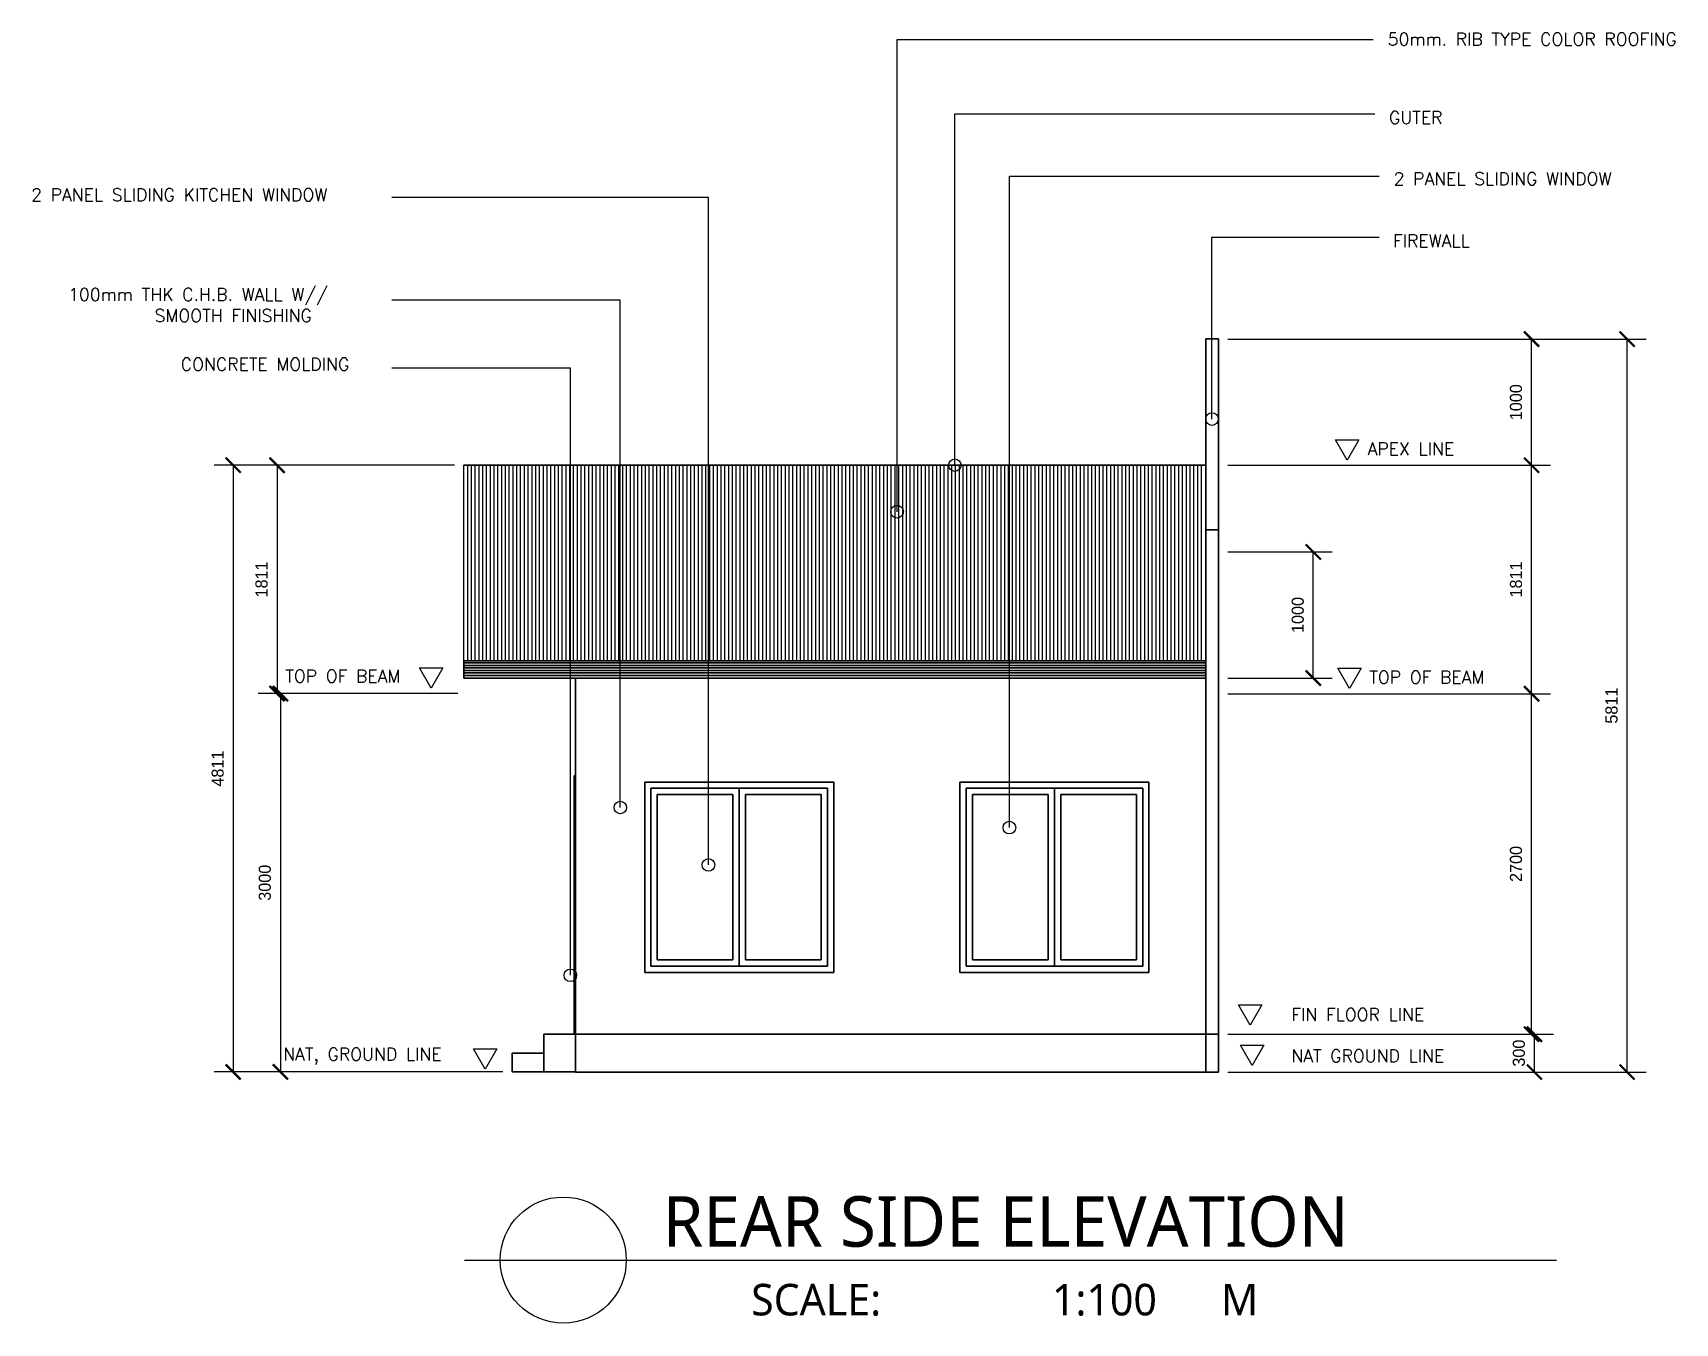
# Model space of a CAD drawing. Header units: millimetres. Extents: x 18078 to 182092, y 10648 to 75430.
# Drawn here: x 78278 to 91304, y 12540 to 22770 of the extents above; entities that cross this region are included whole.
import ezdxf

# ---------------------------------------------------------------- set-up
doc = ezdxf.new("R2010")
doc.units = ezdxf.units.MM
doc.linetypes.add('HIDDEN2', pattern=[4.7625, 3.175, -1.5875])
doc.layers.get('Defpoints').update_dxf_attribs({"color": 140})
doc.layers.add('G-Anno-Stnd-Scrn', color=8, linetype='Continuous', lineweight=25)
doc.styles.add('Annotative', font='romans.shx')
doc.dimstyles.new('DIM1', dxfattribs={"dimscale": 120, "dimtxt": 0.8, "dimasz": 1, "dimexe": 1.25, "dimexo": 0.625, "dimtad": 1, "dimdec": 0, "dimtxsty": 'Standard', "dimblk": 'ARCHTICK', "dimcen": 0.09, "dimadec": 0, "dimazin": 0, "dimtfac": 1, "dimtdec": 0, "dimtmove": 0, "dimatfit": 3, "dimfxl": 1, "dimarcsym": 0})

msp = doc.modelspace()

# ---------------------------------------------------------------- texts
at = {"color": 0, "char_height": 100, "width": 2978.735, "attachment_point": 1, "style": 'Annotative'}
for s, insert in [('50mm. RIB TYPE COLOR ROOFING', (89024.1, 22770.3)), ('GUTER', (89034.2, 22148.9)), ('2 PANEL SLIDING WINDOW', (89071.6, 21663.6)), ('2 PANEL SLIDING KITCHEN WINDOW', (78265, 21536.7)), ('FIREWALL', (89066.7, 21171.4)), ('100mm THK C.H.B. WALL W//\\P          SMOOTH FINISHING', (78558, 20745.9)), ('CONCRETE MOLDING', (79451, 20192.8)), ('APEX LINE', (88865.1, 19522)), ('TOP OF BEAM', (80279.7, 17720.9)), ('TOP OF BEAM', (88877.9, 17711.1)), ('FIN FLOOR LINE', (88259.6, 15036.4)), ('NAT, GROUND LINE', (80263.8, 14722.8)), ('NAT GROUND LINE', (88259.6, 14709))]:
    msp.add_mtext(s, dxfattribs=dict(at, insert=insert))
at = {"attachment_point": 1, "style": 'Annotative'}
for s, insert, char_height, width in [('\\pxt1;{\\fSegoe UI Black|b0|i0|c0|p34;REAR SIDE ELEVATION}', (83272.7, 13546.6, 300), 400, 6736.181), ('{\\fSegoe UI Emoji|b0|i0|c0|p34;SCALE:                1:100      M}', (83975, 12851.7, 300), 250, 4531.638)]:
    msp.add_mtext(s, dxfattribs=dict(at, insert=insert, char_height=char_height, width=width))

# ---------------------------------------------------------------- blocks, each defined once
blk = doc.blocks.new('_ArchTick')
at = {"color": 0, "linetype": 'ByBlock', "const_width": 0.15}
blk.add_lwpolyline([(-0.5, -0.5), (0.5, 0.5)], dxfattribs=at)
blk = doc.blocks.new('*D118')
at = {"color": 0, "lineweight": -2, "transparency": 16777216}
for p, q in [((81622, 19343), (79717, 19343)), ((79867, 19343), (79867, 14532)), ((82006, 14532), (79717, 14532))]:
    blk.add_line(p, q, dxfattribs=at)
at = {"layer": 'Defpoints', "color": 0, "transparency": 16777216}
for p in [(81697, 19343), (79867, 14532), (82081, 14532)]:
    blk.add_point(p, dxfattribs=at)
at = {"color": 0, "lineweight": -2, "transparency": 16777216, "xscale": 120, "yscale": 120, "zscale": 120}
for p, rotation in [((79867, 19343), 90), ((79867, 14532), 270)]:
    blk.add_blockref('_ArchTick', p, dxfattribs=dict(at, rotation=rotation))
at = {"color": 0, "transparency": 16777216, "insert": (79744, 16937), "char_height": 96, "attachment_point": 5, "rotation": 90}
blk.add_mtext('4811', dxfattribs=at)
blk = doc.blocks.new('*D119')
at = {"color": 0, "lineweight": -2, "transparency": 16777216}
for p, q in [((81622, 19343), (80065, 19343)), ((80215, 19343), (80215, 17532)), ((81649, 17532), (80065, 17532))]:
    blk.add_line(p, q, dxfattribs=at)
at = {"layer": 'Defpoints', "color": 0, "transparency": 16777216}
for p in [(81697, 19343), (80215, 17532), (81724, 17532)]:
    blk.add_point(p, dxfattribs=at)
at = {"color": 0, "lineweight": -2, "transparency": 16777216, "xscale": 120, "yscale": 120, "zscale": 120}
for p, rotation in [((80215, 19343), 90), ((80215, 17532), 270)]:
    blk.add_blockref('_ArchTick', p, dxfattribs=dict(at, rotation=rotation))
at = {"color": 0, "transparency": 16777216, "insert": (80092, 18437), "char_height": 96, "attachment_point": 5, "rotation": 90}
blk.add_mtext('1811', dxfattribs=at)
blk = doc.blocks.new('*D120')
at = {"color": 0, "lineweight": -2, "transparency": 16777216}
for p, q in [((81619, 17532), (80091, 17532)), ((80241, 17532), (80241, 14532)), ((81619, 14532), (80091, 14532))]:
    blk.add_line(p, q, dxfattribs=at)
at = {"layer": 'Defpoints', "color": 0, "transparency": 16777216}
for p in [(81694, 17532), (80241, 14532), (81694, 14532)]:
    blk.add_point(p, dxfattribs=at)
at = {"color": 0, "lineweight": -2, "transparency": 16777216, "xscale": 120, "yscale": 120, "zscale": 120}
for p, rotation in [((80241, 17532), 90), ((80241, 14532), 270)]:
    blk.add_blockref('_ArchTick', p, dxfattribs=dict(at, rotation=rotation))
at = {"color": 0, "transparency": 16777216, "insert": (80118, 16032), "char_height": 96, "attachment_point": 5, "rotation": 90}
blk.add_mtext('3000', dxfattribs=at)
blk = doc.blocks.new('*D121')
at = {"color": 0, "lineweight": -2, "transparency": 16777216}
for p, q in [((87756, 18655), (88584, 18655)), ((88434, 17655), (88434, 18655)), ((87756, 17655), (88584, 17655))]:
    blk.add_line(p, q, dxfattribs=at)
at = {"layer": 'Defpoints', "color": 0, "transparency": 16777216}
for p in [(87681, 18655), (88434, 18655), (87681, 17655)]:
    blk.add_point(p, dxfattribs=at)
at = {"color": 0, "lineweight": -2, "transparency": 16777216, "xscale": 120, "yscale": 120, "zscale": 120}
for p, rotation in [((88434, 18655), 90), ((88434, 17655), 270)]:
    blk.add_blockref('_ArchTick', p, dxfattribs=dict(at, rotation=rotation))
at = {"color": 0, "transparency": 16777216, "insert": (88311, 18155), "char_height": 96, "attachment_point": 5, "rotation": 90}
blk.add_mtext('1000', dxfattribs=at)
blk = doc.blocks.new('*D122')
at = {"color": 0, "lineweight": -2, "transparency": 16777216}
for p, q in [((87756, 20342), (91073, 20342)), ((90923, 14531), (90923, 20342)), ((87756, 14531), (91073, 14531))]:
    blk.add_line(p, q, dxfattribs=at)
at = {"layer": 'Defpoints', "color": 0, "transparency": 16777216}
for p in [(87681, 20342), (90923, 20342), (87681, 14531)]:
    blk.add_point(p, dxfattribs=at)
at = {"color": 0, "lineweight": -2, "transparency": 16777216, "xscale": 120, "yscale": 120, "zscale": 120}
for p, rotation in [((90923, 20342), 90), ((90923, 14531), 270)]:
    blk.add_blockref('_ArchTick', p, dxfattribs=dict(at, rotation=rotation))
at = {"color": 0, "transparency": 16777216, "insert": (90800, 17436), "char_height": 96, "attachment_point": 5, "rotation": 90}
blk.add_mtext('5811', dxfattribs=at)
blk = doc.blocks.new('*D123')
at = {"color": 0, "lineweight": -2, "transparency": 16777216}
for p, q in [((87756, 14831), (90338, 14831)), ((90188, 14531), (90188, 14831)), ((87756, 14531), (90338, 14531))]:
    blk.add_line(p, q, dxfattribs=at)
at = {"layer": 'Defpoints', "color": 0, "transparency": 16777216}
for p in [(87681, 14831), (90188, 14831), (87681, 14531)]:
    blk.add_point(p, dxfattribs=at)
at = {"color": 0, "lineweight": -2, "transparency": 16777216, "xscale": 120, "yscale": 120, "zscale": 120}
for p, rotation in [((90188, 14831), 90), ((90188, 14531), 270)]:
    blk.add_blockref('_ArchTick', p, dxfattribs=dict(at, rotation=rotation))
at = {"color": 0, "transparency": 16777216, "insert": (90065, 14681), "char_height": 96, "attachment_point": 5, "rotation": 90}
blk.add_mtext('300', dxfattribs=at)
blk = doc.blocks.new('*D124')
at = {"color": 0, "lineweight": -2, "transparency": 16777216}
for p, q in [((87756, 17531), (90315, 17531)), ((90165, 14831), (90165, 17531)), ((87756, 14831), (90315, 14831))]:
    blk.add_line(p, q, dxfattribs=at)
at = {"layer": 'Defpoints', "color": 0, "transparency": 16777216}
for p in [(87681, 17531), (90165, 17531), (87681, 14831)]:
    blk.add_point(p, dxfattribs=at)
at = {"color": 0, "lineweight": -2, "transparency": 16777216, "xscale": 120, "yscale": 120, "zscale": 120}
for p, rotation in [((90165, 17531), 90), ((90165, 14831), 270)]:
    blk.add_blockref('_ArchTick', p, dxfattribs=dict(at, rotation=rotation))
at = {"color": 0, "transparency": 16777216, "insert": (90042, 16181), "char_height": 96, "attachment_point": 5, "rotation": 90}
blk.add_mtext('2700', dxfattribs=at)
blk = doc.blocks.new('*D125')
at = {"color": 0, "lineweight": -2, "transparency": 16777216}
for p, q in [((87756, 19342), (90315, 19342)), ((90165, 17531), (90165, 19342)), ((87756, 17531), (90315, 17531))]:
    blk.add_line(p, q, dxfattribs=at)
at = {"layer": 'Defpoints', "color": 0, "transparency": 16777216}
for p in [(87681, 19342), (90165, 19342), (87681, 17531)]:
    blk.add_point(p, dxfattribs=at)
at = {"color": 0, "lineweight": -2, "transparency": 16777216, "xscale": 120, "yscale": 120, "zscale": 120}
for p, rotation in [((90165, 19342), 90), ((90165, 17531), 270)]:
    blk.add_blockref('_ArchTick', p, dxfattribs=dict(at, rotation=rotation))
at = {"color": 0, "transparency": 16777216, "insert": (90042, 18436), "char_height": 96, "attachment_point": 5, "rotation": 90}
blk.add_mtext('1811', dxfattribs=at)
blk = doc.blocks.new('*D126')
at = {"color": 0, "lineweight": -2, "transparency": 16777216}
for p, q in [((87756, 20342), (90315, 20342)), ((90165, 19342), (90165, 20342)), ((87756, 19342), (90315, 19342))]:
    blk.add_line(p, q, dxfattribs=at)
at = {"layer": 'Defpoints', "color": 0, "transparency": 16777216}
for p in [(87681, 20342), (90165, 20342), (87681, 19342)]:
    blk.add_point(p, dxfattribs=at)
at = {"color": 0, "lineweight": -2, "transparency": 16777216, "xscale": 120, "yscale": 120, "zscale": 120}
for p, rotation in [((90165, 20342), 90), ((90165, 19342), 270)]:
    blk.add_blockref('_ArchTick', p, dxfattribs=dict(at, rotation=rotation))
at = {"color": 0, "transparency": 16777216, "insert": (90042, 19842), "char_height": 96, "attachment_point": 5, "rotation": 90}
blk.add_mtext('1000', dxfattribs=at)

# ---------------------------------------------------------------- dimensions: what is measured, and where the dimension line sits
at = {"color": 0}
dim = msp.add_aligned_dim(p1=(87680.8, 14530.8), p2=(87680.8, 20341.8), distance=-3242.1, dimstyle='DIM1', dxfattribs=at)
dim.commit()
dim.dimension.update_dxf_attribs({"geometry": '*D122', "text_midpoint": (90799.9, 17436.3)})
for base, p1, p2, picture, middle, dimtype in [((90165.2, 20341.8), (87680.8, 19341.8), (87680.8, 20341.8), '*D126', (90165.2, 19841.8), 160), ((90188.2, 14830.8), (87680.8, 14530.8), (87680.8, 14830.8), '*D123', (90188.2, 14680.8), 161)]:
    dim = msp.add_linear_dim(base=base, p1=p1, p2=p2, angle=90, dimstyle='DIM1', dxfattribs=at)
    dim.commit()
    dim.dimension.update_dxf_attribs({"geometry": picture, "text_midpoint": middle, "dimtype": dimtype})
for base, p1, p2, picture, middle in [((79866.5, 14531.7), (81697, 19342.7), (82080.8, 14531.7), '*D118', (79743.5, 16937.2)), ((80214.8, 17531.7), (81697, 19342.7), (81723.5, 17531.7), '*D119', (80091.8, 18437.2)), ((90165.2, 19341.8), (87680.8, 17530.8), (87680.8, 19341.8), '*D125', (90042.2, 18436.3)), ((88434.5, 18655.2), (87680.8, 17655.2), (87680.8, 18655.2), '*D121', (88311.5, 18155.2)), ((80241.3, 14531.7), (81693.5, 17531.7), (81693.5, 14531.7), '*D120', (80118.3, 16031.7)), ((90165.2, 17530.8), (87680.8, 14830.8), (87680.8, 17530.8), '*D124', (90042.2, 16180.8))]:
    dim = msp.add_linear_dim(base=base, p1=p1, p2=p2, angle=90, dimstyle='DIM1', dxfattribs=at)
    dim.commit()
    dim.dimension.update_dxf_attribs({"geometry": picture, "text_midpoint": middle})

# ---------------------------------------------------------------- linework, layer by layer
at = {"color": 0}
for p, q in [((85132.3, 18973.3), (85132.3, 22718.9)), ((85132.3, 22718.9), (88909.4, 22718.9)), ((85590.7, 19342.7), (85590.7, 22127.7)), ((85590.7, 22127.7), (88921.5, 22127.7)), ((86023.6, 16469.3), (86023.6, 21633.4)), ((86023.6, 21633.4), (88956.5, 21633.4)), ((83636.7, 21463.7), (81125.3, 21463.7)), ((83636.7, 16173.5), (83636.7, 21463.7)), ((87630.5, 19708), (87630.5, 21149.8)), ((87630.5, 21149.8), (88955.9, 21149.8)), ((82937.4, 20651.1), (81125.3, 20651.1)), ((82937.4, 16628.8), (82937.4, 20651.1)), ((82541.1, 20112.6), (81125.3, 20112.6)), ((82541.1, 15298.2), (82541.1, 20112.6)), ((88610.1, 19544.3), (88795.3, 19544.3)), ((88701.8, 19382.4), (88610.1, 19544.3)), ((88795.3, 19544.3), (88701.8, 19382.4)), ((81345.7, 17736.6), (81530.9, 17736.6)), ((81437.4, 17574.7), (81345.7, 17736.6)), ((81530.9, 17736.6), (81437.4, 17574.7)), ((88629.1, 17733.1), (88814.3, 17733.1)), ((88720.8, 17571.1), (88629.1, 17733.1)), ((88814.3, 17733.1), (88720.8, 17571.1)), ((87840.6, 15063.5), (88025.8, 15063.5)), ((87932.3, 14901.6), (87840.6, 15063.5)), ((88025.8, 15063.5), (87932.3, 14901.6)), ((87856.2, 14745.5), (88041.4, 14745.5)), ((87947.9, 14583.5), (87856.2, 14745.5)), ((88041.4, 14745.5), (87947.9, 14583.5)), ((81773.9, 14715.5), (81959.1, 14715.5)), ((81865.6, 14553.6), (81773.9, 14715.5)), ((81959.1, 14715.5), (81865.6, 14553.6))]:
    msp.add_line(p, q, dxfattribs=at)
for p, q in [((81697, 17791.2), (81697, 19342.7)), ((81727, 17791.2), (81727, 19342.7)), ((81757, 17791.2), (81757, 19342.7)), ((81787, 17791.2), (81787, 19342.7)), ((81817, 17791.2), (81817, 19342.7)), ((81847, 17791.2), (81847, 19342.7)), ((81877, 17791.2), (81877, 19342.7)), ((81907, 17791.2), (81907, 19342.7)), ((81937, 17791.2), (81937, 19342.7)), ((81967, 17791.2), (81967, 19342.7)), ((81997, 17791.2), (81997, 19342.7)), ((82027, 17791.2), (82027, 19342.7)), ((82057, 17791.2), (82057, 19342.7)), ((82087, 17791.2), (82087, 19342.7)), ((82117, 17791.2), (82117, 19342.7)), ((82147, 17791.2), (82147, 19342.7)), ((82177, 17791.2), (82177, 19342.7)), ((82207, 17791.2), (82207, 19342.7)), ((82237, 17791.2), (82237, 19342.7)), ((82267, 17791.2), (82267, 19342.7)), ((82297, 17791.2), (82297, 19342.7)), ((82327, 17791.2), (82327, 19342.7)), ((82357, 17791.2), (82357, 19342.7)), ((82387, 17791.2), (82387, 19342.7)), ((82417, 17791.2), (82417, 19342.7)), ((82447, 17791.2), (82447, 19342.7)), ((82477, 17791.2), (82477, 19342.7)), ((82507, 17791.2), (82507, 19342.7)), ((82537, 17791.2), (82537, 19342.7)), ((82567, 17791.2), (82567, 19342.7)), ((82597, 17791.2), (82597, 19342.7)), ((82627, 17791.2), (82627, 19342.7)), ((82657, 17791.2), (82657, 19342.7)), ((82687, 17791.2), (82687, 19342.7)), ((82717, 17791.2), (82717, 19342.7)), ((82747, 17791.2), (82747, 19342.7)), ((82777, 17791.2), (82777, 19342.7)), ((82807, 17791.2), (82807, 19342.7)), ((82837, 17791.2), (82837, 19342.7)), ((82867, 17791.2), (82867, 19342.7)), ((82897, 17791.2), (82897, 19342.7)), ((82927, 17791.2), (82927, 19342.7)), ((82957, 17791.2), (82957, 19342.7)), ((82987, 17791.2), (82987, 19342.7)), ((83017, 17791.2), (83017, 19342.7)), ((83047, 17791.2), (83047, 19342.7)), ((83077, 17791.2), (83077, 19342.7)), ((83107, 17791.2), (83107, 19342.7)), ((83137, 17791.2), (83137, 19342.7)), ((83167, 17791.2), (83167, 19342.7)), ((83197, 17791.2), (83197, 19342.7)), ((83227, 17791.2), (83227, 19342.7)), ((83257, 17791.2), (83257, 19342.7)), ((83287, 17791.2), (83287, 19342.7)), ((83317, 17791.2), (83317, 19342.7)), ((83347, 17791.2), (83347, 19342.7)), ((83377, 17791.2), (83377, 19342.7)), ((83407, 17791.2), (83407, 19342.7)), ((83437, 17791.2), (83437, 19342.7)), ((83467, 17791.2), (83467, 19342.7)), ((83497, 17791.2), (83497, 19342.7)), ((83527, 17791.2), (83527, 19342.7)), ((83557, 17791.2), (83557, 19342.7)), ((83587, 17791.2), (83587, 19342.7)), ((83617, 17791.2), (83617, 19342.7)), ((83647, 17791.2), (83647, 19342.7)), ((83677, 17791.2), (83677, 19342.7)), ((83707, 17791.2), (83707, 19342.7)), ((83737, 17791.2), (83737, 19342.7)), ((83767, 17791.2), (83767, 19342.7)), ((83797, 17791.2), (83797, 19342.7)), ((83827, 17791.2), (83827, 19342.7)), ((83857, 17791.2), (83857, 19342.7)), ((83887, 17791.2), (83887, 19342.7)), ((83917, 17791.2), (83917, 19342.7)), ((83947, 17791.2), (83947, 19342.7)), ((83977, 17791.2), (83977, 19342.7)), ((84007, 17791.2), (84007, 19342.7)), ((84037, 17791.2), (84037, 19342.7)), ((84067, 17791.2), (84067, 19342.7)), ((84097, 17791.2), (84097, 19342.7)), ((84127, 17791.2), (84127, 19342.7)), ((84157, 17791.2), (84157, 19342.7)), ((84187, 17791.2), (84187, 19342.7)), ((84217, 17791.2), (84217, 19342.7)), ((84247, 17791.2), (84247, 19342.7)), ((84277, 17791.2), (84277, 19342.7)), ((84307, 17791.2), (84307, 19342.7)), ((84337, 17791.2), (84337, 19342.7)), ((84367, 17791.2), (84367, 19342.7)), ((84397, 17791.2), (84397, 19342.7)), ((84427, 17791.2), (84427, 19342.7)), ((84457, 17791.2), (84457, 19342.7)), ((84487, 17791.2), (84487, 19342.7)), ((84517, 17791.2), (84517, 19342.7)), ((84547, 17791.2), (84547, 19342.7)), ((84577, 17791.2), (84577, 19342.7)), ((84607, 17791.2), (84607, 19342.7)), ((84637, 17791.2), (84637, 19342.7)), ((84667, 17791.2), (84667, 19342.7)), ((84667, 17791.2), (84667, 19342.7)), ((84697, 17791.2), (84697, 19342.7)), ((84727, 17791.2), (84727, 19342.7)), ((84757, 17791.2), (84757, 19342.7)), ((84787, 17791.2), (84787, 19342.7)), ((84817, 17791.2), (84817, 19342.7)), ((84847, 17791.2), (84847, 19342.7)), ((84877, 17791.2), (84877, 19342.7)), ((84907, 17791.2), (84907, 19342.7)), ((84937, 17791.2), (84937, 19342.7)), ((84967, 17791.2), (84967, 19342.7)), ((84997, 17791.2), (84997, 19342.7)), ((84997, 17791.2), (84997, 19342.7)), ((85027, 17791.2), (85027, 19342.7)), ((85057, 17791.2), (85057, 19342.7)), ((85087, 17791.2), (85087, 19342.7)), ((85117, 17791.2), (85117, 19342.7)), ((85147, 17791.2), (85147, 19342.7)), ((85177, 17791.2), (85177, 19342.7)), ((85207, 17791.2), (85207, 19342.7)), ((85237, 17791.2), (85237, 19342.7)), ((85237, 17791.2), (85237, 19342.7)), ((85267, 17791.2), (85267, 19342.7)), ((85297, 17791.2), (85297, 19342.7)), ((85327, 17791.2), (85327, 19342.7)), ((85357, 17791.2), (85357, 19342.7)), ((85387, 17791.2), (85387, 19342.7)), ((85417, 17791.2), (85417, 19342.7)), ((85417, 17791.2), (85417, 19342.7)), ((85447, 17791.2), (85447, 19342.7)), ((85477, 17791.2), (85477, 19342.7)), ((85507, 17791.2), (85507, 19342.7)), ((85537, 17791.2), (85537, 19342.7)), ((85567, 17791.2), (85567, 19342.7)), ((85597, 17791.2), (85597, 19342.7)), ((85627, 17791.2), (85627, 19342.7)), ((85657, 17791.2), (85657, 19342.7)), ((85657, 17791.2), (85657, 19342.7)), ((85687, 17791.2), (85687, 19342.7)), ((85717, 17791.2), (85717, 19342.7)), ((85747, 17791.2), (85747, 19342.7)), ((85777, 17791.2), (85777, 19342.7)), ((85807, 17791.2), (85807, 19342.7)), ((85807, 17791.2), (85807, 19342.7)), ((85837, 17791.2), (85837, 19342.7)), ((85867, 17791.2), (85867, 19342.7)), ((85897, 17791.2), (85897, 19342.7)), ((85927, 17791.2), (85927, 19342.7)), ((85957, 17791.2), (85957, 19342.7)), ((85957, 17791.2), (85957, 19342.7)), ((85987, 17791.2), (85987, 19342.7)), ((86017, 17791.2), (86017, 19342.7)), ((86047, 17791.2), (86047, 19342.7)), ((86077, 17791.2), (86077, 19342.7)), ((86107, 17791.2), (86107, 19342.7)), ((86137, 17791.2), (86137, 19342.7)), ((86167, 17791.2), (86167, 19342.7)), ((86197, 17791.2), (86197, 19342.7)), ((86227, 17791.2), (86227, 19342.7)), ((86257, 17791.2), (86257, 19342.7)), ((86287, 17791.2), (86287, 19342.7)), ((86317, 17791.2), (86317, 19342.7)), ((86347, 17791.2), (86347, 19342.7)), ((86377, 17791.2), (86377, 19342.7)), ((86407, 17791.2), (86407, 19342.7)), ((86437, 17791.2), (86437, 19342.7)), ((86467, 17791.2), (86467, 19342.7)), ((86497, 17791.2), (86497, 19342.7)), ((86527, 17791.2), (86527, 19342.7)), ((86557, 17791.2), (86557, 19342.7)), ((86587, 17791.2), (86587, 19342.7)), ((86617, 17791.2), (86617, 19342.7)), ((86647, 17791.2), (86647, 19342.7)), ((86647, 17791.2), (86647, 19342.7)), ((86677, 17791.2), (86677, 19342.7)), ((86707, 17791.2), (86707, 19342.7)), ((86737, 17791.2), (86737, 19342.7)), ((86767, 17791.2), (86767, 19342.7)), ((86797, 17791.2), (86797, 19342.7)), ((86827, 17791.2), (86827, 19342.7)), ((86857, 17791.2), (86857, 19342.7)), ((86887, 17791.2), (86887, 19342.7)), ((86917, 17791.2), (86917, 19342.7)), ((86947, 17791.2), (86947, 19342.7)), ((86977, 17791.2), (86977, 19342.7)), ((87007, 17791.2), (87007, 19342.7)), ((87037, 17791.2), (87037, 19342.7)), ((87067, 17791.2), (87067, 19342.7)), ((87097, 17791.2), (87097, 19342.7)), ((87127, 17791.2), (87127, 19342.7)), ((87157, 17791.2), (87157, 19342.7)), ((87187, 17791.2), (87187, 19342.7)), ((87217, 17791.2), (87217, 19342.7)), ((87247, 17791.2), (87247, 19342.7)), ((87277, 17791.2), (87277, 19342.7)), ((87307, 17791.2), (87307, 19342.7)), ((87337, 17791.2), (87337, 19342.7)), ((87367, 17791.2), (87367, 19342.7)), ((87397, 17791.2), (87397, 19342.7)), ((87427, 17791.2), (87427, 19342.7)), ((87457, 17791.2), (87457, 19342.7)), ((87487, 17791.2), (87487, 19342.7)), ((87517, 17791.2), (87517, 19342.7)), ((87547, 17791.2), (87547, 19342.7)), ((81701.1, 13040.4), (90362.5, 13040.4))]:
    msp.add_line(p, q)
for centre in [(87630.5, 19708), (85590.7, 19342.7), (85132.3, 18973.3), (82937.4, 16628.8), (86023.6, 16469.3), (83636.7, 16173.5), (82541.1, 15298.2)]:
    msp.add_circle(centre, 50, dxfattribs=at)
msp.add_circle((82485, 13040.4), 500)
at = {"layer": 'G-Anno-Stnd-Scrn', "color": 7, "linetype": 'Continuous', "lineweight": 35}
for p, q in [((87580.8, 18830.8), (87580.8, 20344.7)), ((87680.8, 18830.8), (87680.8, 20344.7)), ((81697, 19342.7), (87580.8, 19342.7)), ((87580.8, 14530.8), (87580.8, 18830.8)), ((87580.8, 18830.8), (87680.8, 18830.8)), ((87680.8, 14830.8), (87680.8, 18830.8)), ((81697, 17655.2), (81697, 17791.2)), ((81697, 17791.2), (87580.8, 17791.2)), ((81697, 17775.2), (87580.8, 17775.2)), ((81697, 17755.2), (87580.8, 17755.2)), ((81697, 17735.2), (87580.8, 17735.2)), ((81697, 17715.2), (87580.8, 17715.2)), ((81697, 17695.2), (87580.8, 17695.2)), ((81697, 17675.2), (87580.8, 17675.2)), ((81697, 17655.2), (87580.8, 17655.2)), ((82580.8, 15320.8), (82580.8, 17655.2)), ((82570.8, 14830.8), (82570.8, 16880.8)), ((82570.8, 16880.8), (82580.8, 16880.8)), ((83130.8, 15320.8), (83130.8, 16830.8)), ((83130.8, 16830.8), (84630.8, 16830.8)), ((83130.8, 15320.8), (83130.8, 16830.8)), ((83130.8, 16830.8), (83180.8, 16830.8)), ((83180.8, 16830.8), (84630.8, 16830.8)), ((84630.8, 15320.8), (84630.8, 16830.8)), ((84630.8, 15320.8), (84630.8, 16830.8)), ((85630.8, 15320.8), (85630.8, 16830.8)), ((85630.8, 16830.8), (87130.8, 16830.8)), ((85630.8, 15320.8), (85630.8, 16830.8)), ((85630.8, 16830.8), (85680.8, 16830.8)), ((85680.8, 16830.8), (87130.8, 16830.8)), ((87130.8, 15320.8), (87130.8, 16830.8)), ((87130.8, 15320.8), (87130.8, 16830.8)), ((83180.8, 15370.8), (83180.8, 16780.8)), ((83180.8, 16780.8), (84580.8, 16780.8)), ((83230.8, 15420.8), (83230.8, 16730.8)), ((83230.8, 16730.8), (83830.8, 16730.8)), ((83830.8, 15420.8), (83830.8, 16730.8)), ((83880.8, 15370.8), (83880.8, 16780.8)), ((83880.8, 15370.8), (83880.8, 16780.8)), ((83930.8, 15420.8), (83930.8, 16730.8)), ((83930.8, 16730.8), (84530.8, 16730.8)), ((84530.8, 15420.8), (84530.8, 16730.8)), ((84580.8, 15370.8), (84580.8, 16780.8)), ((85680.8, 15370.8), (85680.8, 16780.8)), ((85680.8, 16780.8), (87080.8, 16780.8)), ((85730.8, 15420.8), (85730.8, 16730.8)), ((85730.8, 16730.8), (86330.8, 16730.8)), ((86330.8, 15420.8), (86330.8, 16730.8)), ((86380.8, 15370.8), (86380.8, 16780.8)), ((86380.8, 15370.8), (86380.8, 16780.8)), ((86430.8, 15420.8), (86430.8, 16730.8)), ((86430.8, 16730.8), (87030.8, 16730.8)), ((87030.8, 15420.8), (87030.8, 16730.8)), ((87080.8, 15370.8), (87080.8, 16780.8)), ((83230.8, 15420.8), (83830.8, 15420.8)), ((83930.8, 15420.8), (84530.8, 15420.8)), ((85730.8, 15420.8), (86330.8, 15420.8)), ((86430.8, 15420.8), (87030.8, 15420.8)), ((82580.8, 14830.8), (82580.8, 15320.8)), ((83130.8, 15320.8), (84630.8, 15320.8)), ((83130.8, 15320.8), (84630.8, 15320.8)), ((83180.8, 15370.8), (84580.8, 15370.8)), ((85630.8, 15320.8), (87130.8, 15320.8)), ((85630.8, 15320.8), (87130.8, 15320.8)), ((85680.8, 15370.8), (87080.8, 15370.8)), ((82331.8, 14531.7), (82331.8, 14831.7)), ((82331.8, 14831.7), (82570.8, 14831.7)), ((82570.8, 14830.8), (82580.8, 14830.8)), ((82580.8, 14530.8), (82580.8, 14830.8)), ((87580.8, 14830.8), (87680.8, 14830.8)), ((87580.8, 14830.8), (87680.8, 14830.8)), ((87680.8, 14530.8), (87680.8, 14830.8)), ((82080.8, 14531.7), (82080.8, 14681.7)), ((82080.8, 14681.7), (82331.8, 14681.7)), ((82331.8, 14531.7), (82331.8, 14681.7)), ((82080.8, 14531.7), (82331.8, 14531.7)), ((82331.8, 14531.7), (82580.8, 14531.7)), ((82580.8, 14530.8), (87680.8, 14530.8))]:
    msp.add_line(p, q, dxfattribs=at)
at = {"layer": 'G-Anno-Stnd-Scrn', "color": 0, "linetype": 'Continuous', "lineweight": 35}
msp.add_line((87580.8, 20344.7), (87680.8, 20344.7), dxfattribs=at)
at = {"layer": 'G-Anno-Stnd-Scrn', "color": 7, "linetype": 'HIDDEN2', "lineweight": 35}
msp.add_line((82580.8, 14830.8), (87580.8, 14830.8), dxfattribs=at)

msp.set_redraw_order([(e.dxf.handle, doc.entitydb.next_handle()) for e in msp.query("TEXT MTEXT ATTDEF DIMENSION ARC_DIMENSION")])  # texts and dimensions are drawn at this point

doc.saveas('drawing.dxf')
